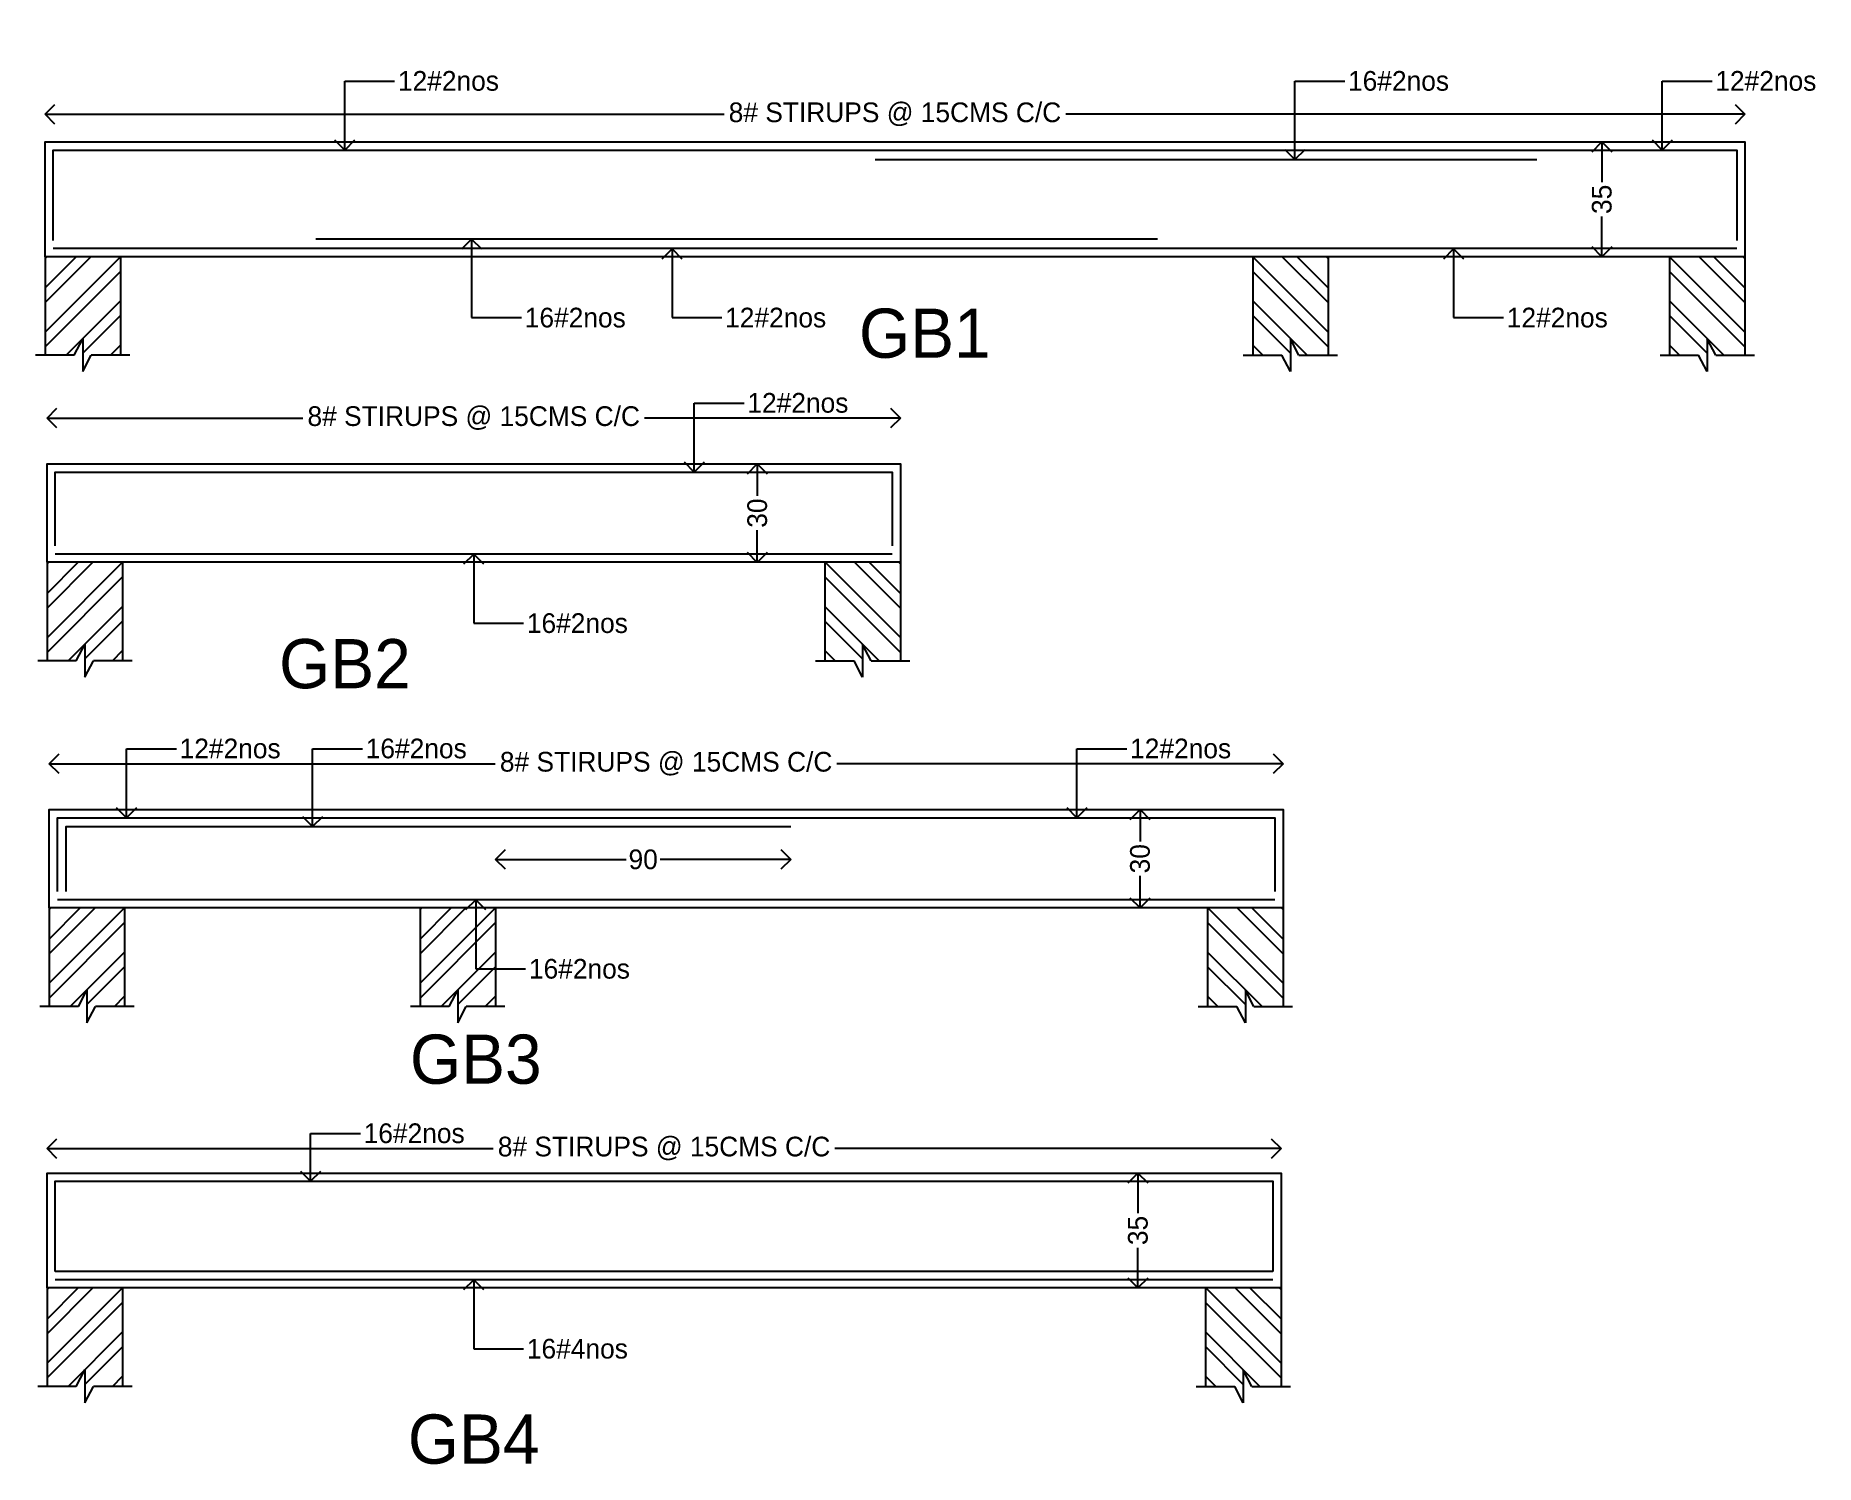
# Model space of a CAD drawing. Header units: metres. Extents: x -16 to 65907, y -5261 to 15511.
# Drawn here: x 21511 to 22053, y 212 to 648 of the extents above; entities that cross this region are included whole.
import ezdxf

# ---------------------------------------------------------------- set-up
doc = ezdxf.new("R2010")
doc.units = ezdxf.units.M
doc.header["$PDMODE"] = 67
doc.header["$PDSIZE"] = -5
doc.layers.get('0').update_dxf_attribs({"color": 6})
for name, color, linetype in [('BC-DIMENSION', 8, 'Continuous'), ('BC-GREYCOLOR', 8, 'Continuous'), ('BC-HATCH', 8, 'Continuous'), ('BC-WALLS', 1, 'Continuous'), ('BC-WHITECOLOR', 7, 'Continuous')]:
    doc.layers.add(name, color=color, linetype=linetype)
doc.styles.add('BC-1IN10-1', font='FreeSans.ttf', dxfattribs={"height": 2})
doc.styles.add('BC-1IN10-3', font='FreeSans.ttf', dxfattribs={"height": 6})
doc.dimstyles.new('BC-1IN10-3', dxfattribs={"dimtxt": 6, "dimasz": 6, "dimexe": 0.18, "dimexo": 0.0625, "dimgap": 1, "dimtad": 0, "dimtoh": 1, "dimzin": 12, "dimdsep": 46, "dimtxsty": 'BC-1IN10-3', "dimblk": 'OPEN90', "dimcen": 0.09, "dimse1": 1, "dimse2": 1, "dimclrd": 256, "dimclre": 256, "dimclrt": 7, "dimadec": 0, "dimazin": 0, "dimtfac": 1, "dimtdec": 1, "dimtofl": 0, "dimtmove": 1, "dimatfit": 3, "dimldrblk": 'OPEN90', "dimfxl": 0, "dimtolj": 1, "dimtzin": 0, "dimlwd": -3, "dimarcsym": 0})

msp = doc.modelspace()

# ---------------------------------------------------------------- texts
at = {"layer": 'BC-WHITECOLOR', "color": 7, "linetype": 'Continuous'}
for s, insert, char_height, width, attachment_point, style in [('{12#2nos }', (21621.309, 630.956), 6, 50.97217, 7, 'BC-1IN10-3'), ('{16#2nos }', (21910.827, 630.956), 6, 50.97217, 7, 'BC-1IN10-3'), ('{12#2nos }', (22022.755, 630.956), 6, 50.97217, 7, 'BC-1IN10-3'), ('{16#2nos }', (21659.962, 564.906), 6, 50.97217, 1, 'BC-1IN10-3'), ('{12#2nos }', (21721.023, 564.906), 6, 50.97217, 1, 'BC-1IN10-3'), ('GB1', (21781.875, 557.037), 15, 34.34249, 5, 'BC-1IN10-1'), ('{12#2nos }', (21959.206, 564.906), 6, 50.97217, 1, 'BC-1IN10-3'), ('{12#2nos }', (21727.795, 532.848), 6, 50.97217, 7, 'BC-1IN10-3'), ('{16#2nos }', (21660.595, 471.798), 6, 50.97217, 1, 'BC-1IN10-3'), ('GB2', (21605.162, 456.334), 15, 34.34249, 5, 'BC-1IN10-1'), ('{12#2nos }', (21554.787, 427.523), 6, 50.97217, 7, 'BC-1IN10-3'), ('{16#2nos }', (21611.5, 427.523), 6, 50.97217, 7, 'BC-1IN10-3'), ('{12#2nos }', (21844.428, 427.523), 6, 50.97217, 7, 'BC-1IN10-3'), ('{16#2nos }', (21661.228, 366.473), 6, 50.97217, 1, 'BC-1IN10-3'), ('GB3', (21645.038, 335.817), 15, 34.34249, 5, 'BC-1IN10-1'), ('{16#2nos }', (21610.867, 310.274), 6, 50.97217, 7, 'BC-1IN10-3'), ('{16#4nos }', (21660.595, 250.706), 6, 50.97217, 1, 'BC-1IN10-3'), ('GB4', (21644.405, 220.05), 15, 34.34249, 5, 'BC-1IN10-1')]:
    msp.add_mtext(s, dxfattribs=dict(at, insert=insert, char_height=char_height, width=width, attachment_point=attachment_point, style=style))

# ---------------------------------------------------------------- blocks, each defined once
blk = doc.blocks.new('_OPEN90')
at = {"color": 0, "linetype": 'ByBlock'}
for p, q in [((0, 0), (-1, 0)), ((-0.5, 0.5), (0, 0)), ((0, 0), (-0.5, -0.5))]:
    blk.add_line(p, q, dxfattribs=at)
blk = doc.blocks.new('*D1648')
at = {"layer": 'BC-WHITECOLOR', "linetype": 'Continuous', "lineweight": -3}
for p, q in [((21988.18, 609.43), (21988.18, 603.2)), ((21988.18, 586.43), (21988.18, 592.66))]:
    blk.add_line(p, q, dxfattribs=at)
at = {"layer": 'Defpoints', "color": 0}
for p in [(21988.18, 615.43), (22031.77, 615.43), (22031.77, 580.43)]:
    blk.add_point(p, dxfattribs=at)
at = {"layer": 'BC-WHITECOLOR', "lineweight": -3, "xscale": 6, "yscale": 6, "zscale": 6}
for p, rotation in [((21988.18, 615.43), 90), ((21988.18, 580.43), 270)]:
    blk.add_blockref('_OPEN90', p, dxfattribs=dict(at, rotation=rotation))
at = {"layer": 'BC-WHITECOLOR', "color": 7, "insert": (21988.18, 597.93), "char_height": 6, "attachment_point": 5, "rotation": 90, "style": 'BC-1IN10-3'}
blk.add_mtext('\\A1;35', dxfattribs=at)
blk = doc.blocks.new('*D1649')
at = {"layer": 'BC-WHITECOLOR', "linetype": 'Continuous', "lineweight": -3}
for p, q in [((21519.77, 623.85), (21720.71, 623.85)), ((22025.77, 623.85), (21824.84, 623.85))]:
    blk.add_line(p, q, dxfattribs=at)
at = {"layer": 'Defpoints', "color": 0}
for p in [(22031.77, 623.85), (21513.77, 615.43), (22031.77, 615.43)]:
    blk.add_point(p, dxfattribs=at)
at = {"layer": 'BC-WHITECOLOR', "lineweight": -3, "xscale": 6, "yscale": 6, "zscale": 6, "rotation": 180}
blk.add_blockref('_OPEN90', (21513.77, 623.85), dxfattribs=at)
at = {"layer": 'BC-WHITECOLOR', "lineweight": -3, "xscale": 6, "yscale": 6, "zscale": 6}
blk.add_blockref('_OPEN90', (22031.77, 623.85), dxfattribs=at)
at = {"layer": 'BC-WHITECOLOR', "color": 7, "insert": (21772.77, 623.85), "char_height": 6, "attachment_point": 5, "style": 'BC-1IN10-3'}
blk.add_mtext('\\A1;{8# STIRUPS @ 15CMS C/C}', dxfattribs=at)
blk = doc.blocks.new('*D1650')
at = {"layer": 'BC-WHITECOLOR', "linetype": 'Continuous', "lineweight": -3}
for p, q in [((21730.82, 511.32), (21730.82, 507.57)), ((21730.82, 493.32), (21730.82, 497.08))]:
    blk.add_line(p, q, dxfattribs=at)
at = {"layer": 'Defpoints', "color": 0}
for p in [(21730.82, 517.32), (21774.41, 517.32), (21774.41, 487.32)]:
    blk.add_point(p, dxfattribs=at)
at = {"layer": 'BC-WHITECOLOR', "lineweight": -3, "xscale": 6, "yscale": 6, "zscale": 6}
for p, rotation in [((21730.82, 517.32), 90), ((21730.82, 487.32), 270)]:
    blk.add_blockref('_OPEN90', p, dxfattribs=dict(at, rotation=rotation))
at = {"layer": 'BC-WHITECOLOR', "color": 7, "insert": (21730.82, 502.32), "char_height": 6, "attachment_point": 5, "rotation": 90, "style": 'BC-1IN10-3'}
blk.add_mtext('\\A1;30', dxfattribs=at)
blk = doc.blocks.new('*D1651')
at = {"layer": 'BC-WHITECOLOR', "linetype": 'Continuous', "lineweight": -3}
for p, q in [((21520.41, 531.27), (21592.34, 531.27)), ((21768.41, 531.27), (21696.47, 531.27))]:
    blk.add_line(p, q, dxfattribs=at)
at = {"layer": 'Defpoints', "color": 0}
for p in [(21774.41, 531.27), (21514.41, 517.32), (21774.41, 517.32)]:
    blk.add_point(p, dxfattribs=at)
at = {"layer": 'BC-WHITECOLOR', "lineweight": -3, "xscale": 6, "yscale": 6, "zscale": 6, "rotation": 180}
blk.add_blockref('_OPEN90', (21514.41, 531.27), dxfattribs=at)
at = {"layer": 'BC-WHITECOLOR', "lineweight": -3, "xscale": 6, "yscale": 6, "zscale": 6}
blk.add_blockref('_OPEN90', (21774.41, 531.27), dxfattribs=at)
at = {"layer": 'BC-WHITECOLOR', "color": 7, "insert": (21644.41, 531.27), "char_height": 6, "attachment_point": 5, "style": 'BC-1IN10-3'}
blk.add_mtext('\\A1;{8# STIRUPS @ 15CMS C/C}', dxfattribs=at)
blk = doc.blocks.new('*D1652')
at = {"layer": 'BC-WHITECOLOR', "linetype": 'Continuous', "lineweight": -3}
for p, q in [((21847.45, 406), (21847.45, 402.24)), ((21847.45, 388), (21847.45, 391.76))]:
    blk.add_line(p, q, dxfattribs=at)
at = {"layer": 'Defpoints', "color": 0}
for p in [(21847.45, 412), (21891.04, 412), (21891.04, 382)]:
    blk.add_point(p, dxfattribs=at)
at = {"layer": 'BC-WHITECOLOR', "lineweight": -3, "xscale": 6, "yscale": 6, "zscale": 6}
for p, rotation in [((21847.45, 412), 90), ((21847.45, 382), 270)]:
    blk.add_blockref('_OPEN90', p, dxfattribs=dict(at, rotation=rotation))
at = {"layer": 'BC-WHITECOLOR', "color": 7, "insert": (21847.45, 397), "char_height": 6, "attachment_point": 5, "rotation": 90, "style": 'BC-1IN10-3'}
blk.add_mtext('\\A1;30', dxfattribs=at)
blk = doc.blocks.new('*D1653')
at = {"layer": 'BC-WHITECOLOR', "linetype": 'Continuous', "lineweight": -3}
for p, q in [((21521.04, 425.95), (21650.97, 425.95)), ((21885.04, 425.95), (21755.1, 425.95))]:
    blk.add_line(p, q, dxfattribs=at)
at = {"layer": 'Defpoints', "color": 0}
for p in [(21891.04, 425.95), (21515.04, 412), (21891.04, 412)]:
    blk.add_point(p, dxfattribs=at)
at = {"layer": 'BC-WHITECOLOR', "lineweight": -3, "xscale": 6, "yscale": 6, "zscale": 6, "rotation": 180}
blk.add_blockref('_OPEN90', (21515.04, 425.95), dxfattribs=at)
at = {"layer": 'BC-WHITECOLOR', "lineweight": -3, "xscale": 6, "yscale": 6, "zscale": 6}
blk.add_blockref('_OPEN90', (21891.04, 425.95), dxfattribs=at)
at = {"layer": 'BC-WHITECOLOR', "color": 7, "insert": (21703.04, 425.95), "char_height": 6, "attachment_point": 5, "style": 'BC-1IN10-3'}
blk.add_mtext('\\A1;{8# STIRUPS @ 15CMS C/C}', dxfattribs=at)
blk = doc.blocks.new('*D1654')
at = {"layer": 'BC-DIMENSION', "linetype": 'Continuous', "lineweight": -3}
for p, q in [((21657.04, 396.78), (21690.82, 396.78)), ((21735.04, 396.78), (21701.26, 396.78))]:
    blk.add_line(p, q, dxfattribs=at)
at = {"layer": 'Defpoints', "color": 0}
for p in [(21741.04, 406.8), (21741.04, 396.78), (21651.04, 382)]:
    blk.add_point(p, dxfattribs=at)
at = {"layer": 'BC-DIMENSION', "lineweight": -3, "xscale": 6, "yscale": 6, "zscale": 6, "rotation": 180}
blk.add_blockref('_OPEN90', (21651.04, 396.78), dxfattribs=at)
at = {"layer": 'BC-DIMENSION', "lineweight": -3, "xscale": 6, "yscale": 6, "zscale": 6}
blk.add_blockref('_OPEN90', (21741.04, 396.78), dxfattribs=at)
at = {"layer": 'BC-DIMENSION', "color": 7, "insert": (21696.04, 396.78), "char_height": 6, "attachment_point": 5, "style": 'BC-1IN10-3'}
blk.add_mtext('\\A1;90', dxfattribs=at)
blk = doc.blocks.new('*D1657')
at = {"layer": 'BC-WHITECOLOR', "linetype": 'Continuous', "lineweight": -3}
for p, q in [((21846.82, 295.23), (21846.82, 289)), ((21846.82, 272.23), (21846.82, 278.46))]:
    blk.add_line(p, q, dxfattribs=at)
at = {"layer": 'Defpoints', "color": 0}
for p in [(21846.82, 301.23), (21890.41, 301.23), (21890.41, 266.23)]:
    blk.add_point(p, dxfattribs=at)
at = {"layer": 'BC-WHITECOLOR', "lineweight": -3, "xscale": 6, "yscale": 6, "zscale": 6}
for p, rotation in [((21846.82, 301.23), 90), ((21846.82, 266.23), 270)]:
    blk.add_blockref('_OPEN90', p, dxfattribs=dict(at, rotation=rotation))
at = {"layer": 'BC-WHITECOLOR', "color": 7, "insert": (21846.82, 283.73), "char_height": 6, "attachment_point": 5, "rotation": 90, "style": 'BC-1IN10-3'}
blk.add_mtext('\\A1;35', dxfattribs=at)
blk = doc.blocks.new('*D1658')
at = {"layer": 'BC-WHITECOLOR', "linetype": 'Continuous', "lineweight": -3}
for p, q in [((21520.41, 308.7), (21650.34, 308.7)), ((21884.41, 308.7), (21754.47, 308.7))]:
    blk.add_line(p, q, dxfattribs=at)
at = {"layer": 'Defpoints', "color": 0}
for p in [(21890.41, 308.7), (21514.41, 301.23), (21890.41, 301.23)]:
    blk.add_point(p, dxfattribs=at)
at = {"layer": 'BC-WHITECOLOR', "lineweight": -3, "xscale": 6, "yscale": 6, "zscale": 6, "rotation": 180}
blk.add_blockref('_OPEN90', (21514.41, 308.7), dxfattribs=at)
at = {"layer": 'BC-WHITECOLOR', "lineweight": -3, "xscale": 6, "yscale": 6, "zscale": 6}
blk.add_blockref('_OPEN90', (21890.41, 308.7), dxfattribs=at)
at = {"layer": 'BC-WHITECOLOR', "color": 7, "insert": (21702.41, 308.7), "char_height": 6, "attachment_point": 5, "style": 'BC-1IN10-3'}
blk.add_mtext('\\A1;{8# STIRUPS @ 15CMS C/C}', dxfattribs=at)

# ---------------------------------------------------------------- dimensions: what is measured, and where the dimension line sits
at = {"layer": 'BC-DIMENSION', "linetype": 'Continuous'}
dim = msp.add_linear_dim(base=(21741.038, 396.785), p1=(21651.038, 381.998), p2=(21741.038, 406.802), dimstyle='BC-1IN10-3', override={"dimlfac": 1}, dxfattribs=at)
dim.commit()
dim.dimension.update_dxf_attribs({"geometry": '*D1654', "text_midpoint": (21696.038, 396.785)})
at = {"layer": 'BC-WHITECOLOR', "linetype": 'Continuous'}
for base, p1, p2, picture, middle in [((22031.772, 623.85), (21513.772, 615.431), (22031.772, 615.431), '*D1649', (21772.772, 623.85)), ((21774.405, 531.274), (21514.405, 517.323), (21774.405, 517.323), '*D1651', (21644.405, 531.274)), ((21891.038, 425.949), (21515.038, 411.998), (21891.038, 411.998), '*D1653', (21703.038, 425.949)), ((21890.405, 308.7), (21514.405, 301.231), (21890.405, 301.231), '*D1658', (21702.405, 308.7))]:
    dim = msp.add_linear_dim(base=base, p1=p1, p2=p2, text='{8# STIRUPS @ 15CMS C/C}', dimstyle='BC-1IN10-3', override={"dimlfac": 1, "dimtolj": 1}, dxfattribs=at)
    dim.commit()
    dim.dimension.update_dxf_attribs({"geometry": picture, "text_midpoint": middle})
for base, p1, p2, picture, middle in [((21988.185, 615.431), (22031.772, 580.431), (22031.772, 615.431), '*D1648', (21988.185, 597.931)), ((21730.818, 517.323), (21774.405, 487.323), (21774.405, 517.323), '*D1650', (21730.818, 502.323)), ((21847.451, 411.998), (21891.038, 381.998), (21891.038, 411.998), '*D1652', (21847.451, 396.998)), ((21846.818, 301.231), (21890.405, 266.231), (21890.405, 301.231), '*D1657', (21846.818, 283.731))]:
    dim = msp.add_linear_dim(base=base, p1=p1, p2=p2, angle=90, dimstyle='BC-1IN10-3', override={"dimlfac": 1}, dxfattribs=at)
    dim.commit()
    dim.dimension.update_dxf_attribs({"geometry": picture, "text_midpoint": middle})

# ---------------------------------------------------------------- hatches: boundary and pattern name
at = {"layer": 'BC-HATCH', "linetype": 'Continuous'}
h = msp.add_hatch(dxfattribs=at)
h.set_pattern_fill('ANSI32', color=256, style=0)
h.set_pattern_definition([(45, (-208.633, -1457.762), (-6.735192, 6.735192), []), (45, (-204.143, -1457.762), (-6.735192, 6.735192), [])])
h.paths.add_polyline_path([(21536.772, 550.431), (21536.772, 580.431), (21513.772, 580.431), (21513.772, 550.431), (21522.671, 550.431), (21525.272, 555.431), (21525.272, 545.431), (21527.874, 550.431)])
h = msp.add_hatch(dxfattribs=at)
h.set_pattern_fill('ANSI32', color=256, angle=180, style=0)
h.set_pattern_definition([(135, (43627.177, -1457.762), (6.735192, 6.735192), []), (135, (43622.687, -1457.762), (6.735192, 6.735192), [])])
h.paths.add_polyline_path([(21881.772, 550.431), (21881.772, 580.431), (21904.772, 580.431), (21904.772, 550.431), (21895.874, 550.431), (21893.272, 555.431), (21893.272, 545.431), (21890.671, 550.431)])
h = msp.add_hatch(dxfattribs=at)
h.set_pattern_fill('ANSI32', color=256, angle=180, style=0)
h.set_pattern_definition([(135, (43754.177, -1457.762), (6.735192, 6.735192), []), (135, (43749.687, -1457.762), (6.735192, 6.735192), [])])
h.paths.add_polyline_path([(22008.772, 550.431), (22008.772, 580.431), (22031.772, 580.431), (22031.772, 550.431), (22022.874, 550.431), (22020.272, 555.431), (22020.272, 545.431), (22017.671, 550.431)])
h = msp.add_hatch(dxfattribs=at)
h.set_pattern_fill('ANSI32', color=256, style=0)
h.set_pattern_definition([(45, (-208, -1550.87), (-6.735192, 6.735192), []), (45, (-203.51, -1550.87), (-6.735192, 6.735192), [])])
h.paths.add_polyline_path([(21537.405, 457.323), (21537.405, 487.323), (21514.405, 487.323), (21514.405, 457.323), (21523.304, 457.323), (21525.905, 462.323), (21525.905, 452.323), (21528.507, 457.323)])
h = msp.add_hatch(dxfattribs=at)
h.set_pattern_fill('ANSI32', color=256, angle=180, style=0)
h.set_pattern_definition([(135, (43496.81, -1550.87), (6.735192, 6.735192), []), (135, (43492.32, -1550.87), (6.735192, 6.735192), [])])
h.paths.add_polyline_path([(21751.405, 457.323), (21751.405, 487.323), (21774.405, 487.323), (21774.405, 457.323), (21765.507, 457.323), (21762.905, 462.323), (21762.905, 452.323), (21760.304, 457.323)])
h = msp.add_hatch(dxfattribs=at)
h.set_pattern_fill('ANSI32', color=256, style=0)
h.set_pattern_definition([(45, (-207.367, -1656.195), (-6.735192, 6.735192), []), (45, (-202.877, -1656.195), (-6.735192, 6.735192), [])])
h.paths.add_polyline_path([(21538.038, 351.998), (21538.038, 381.998), (21515.038, 381.998), (21515.038, 351.998), (21523.937, 351.998), (21526.538, 356.998), (21526.538, 346.998), (21529.14, 351.998)])
h = msp.add_hatch(dxfattribs=at)
h.set_pattern_fill('ANSI32', color=256, style=0)
h.set_pattern_definition([(45, (-94.367, -1656.195), (-6.735192, 6.735192), []), (45, (-89.877, -1656.195), (-6.735192, 6.735192), [])])
h.paths.add_polyline_path([(21651.038, 351.998), (21651.038, 381.998), (21628.038, 381.998), (21628.038, 351.998), (21636.937, 351.998), (21639.538, 356.998), (21639.538, 346.998), (21642.14, 351.998)])
h = msp.add_hatch(dxfattribs=at)
h.set_pattern_fill('ANSI32', color=256, angle=180, style=0)
h.set_pattern_definition([(135, (43613.443, -1656.195), (6.735192, 6.735192), []), (135, (43608.953, -1656.195), (6.735192, 6.735192), [])])
h.paths.add_polyline_path([(21868.038, 351.998), (21868.038, 381.998), (21891.038, 381.998), (21891.038, 351.998), (21882.14, 351.998), (21879.538, 356.998), (21879.538, 346.998), (21876.937, 351.998)])
h = msp.add_hatch(dxfattribs=at)
h.set_pattern_fill('ANSI32', color=256, style=0)
h.set_pattern_definition([(45, (-208, -1771.963), (-6.735192, 6.735192), []), (45, (-203.51, -1771.963), (-6.735192, 6.735192), [])])
h.paths.add_polyline_path([(21537.405, 236.231), (21537.405, 266.231), (21514.405, 266.231), (21514.405, 236.231), (21523.304, 236.231), (21525.905, 241.231), (21525.905, 231.231), (21528.507, 236.231)])
h = msp.add_hatch(dxfattribs=at)
h.set_pattern_fill('ANSI32', color=256, angle=180, style=0)
h.set_pattern_definition([(135, (43612.81, -1771.963), (6.735192, 6.735192), []), (135, (43608.32, -1771.963), (6.735192, 6.735192), [])])
h.paths.add_polyline_path([(21867.405, 236.231), (21867.405, 266.231), (21890.405, 266.231), (21890.405, 236.231), (21881.507, 236.231), (21878.905, 241.231), (21878.905, 231.231), (21876.304, 236.231)])

# ---------------------------------------------------------------- linework, layer by layer
at = {"layer": 'BC-GREYCOLOR', "linetype": 'Continuous'}
for p, q in [((21522.671, 550.431), (21525.272, 555.431)), ((21525.272, 555.431), (21525.272, 545.431)), ((21893.272, 555.431), (21893.272, 545.431)), ((21895.874, 550.431), (21893.272, 555.431)), ((22020.272, 555.431), (22020.272, 545.431)), ((22022.874, 550.431), (22020.272, 555.431)), ((21522.671, 550.431), (21510.897, 550.431)), ((21525.272, 545.431), (21527.874, 550.431)), ((21539.647, 550.431), (21527.874, 550.431)), ((21878.897, 550.431), (21890.671, 550.431)), ((21893.272, 545.431), (21890.671, 550.431)), ((21895.874, 550.431), (21907.647, 550.431)), ((22005.897, 550.431), (22017.671, 550.431)), ((22020.272, 545.431), (22017.671, 550.431)), ((22022.874, 550.431), (22034.647, 550.431)), ((21523.304, 457.323), (21525.905, 462.323)), ((21525.905, 462.323), (21525.905, 452.323)), ((21762.905, 462.323), (21762.905, 452.323)), ((21765.507, 457.323), (21762.905, 462.323)), ((21523.304, 457.323), (21511.53, 457.323)), ((21525.905, 452.323), (21528.507, 457.323)), ((21540.28, 457.323), (21528.507, 457.323)), ((21748.53, 457.323), (21760.304, 457.323)), ((21762.905, 452.323), (21760.304, 457.323)), ((21765.507, 457.323), (21777.28, 457.323)), ((21523.937, 351.998), (21526.538, 356.998)), ((21526.538, 356.998), (21526.538, 346.998)), ((21636.937, 351.998), (21639.538, 356.998)), ((21639.538, 356.998), (21639.538, 346.998)), ((21879.538, 356.998), (21879.538, 346.998)), ((21882.14, 351.998), (21879.538, 356.998)), ((21523.937, 351.998), (21512.163, 351.998)), ((21526.538, 346.998), (21529.14, 351.998)), ((21540.913, 351.998), (21529.14, 351.998)), ((21636.937, 351.998), (21625.163, 351.998)), ((21639.538, 346.998), (21642.14, 351.998)), ((21653.913, 351.998), (21642.14, 351.998)), ((21865.163, 351.998), (21876.937, 351.998)), ((21879.538, 346.998), (21876.937, 351.998)), ((21882.14, 351.998), (21893.913, 351.998)), ((21523.304, 236.231), (21525.905, 241.231)), ((21525.905, 241.231), (21525.905, 231.231)), ((21878.905, 241.231), (21878.905, 231.231)), ((21881.507, 236.231), (21878.905, 241.231)), ((21523.304, 236.231), (21511.53, 236.231)), ((21525.905, 231.231), (21528.507, 236.231)), ((21540.28, 236.231), (21528.507, 236.231)), ((21864.53, 236.231), (21876.304, 236.231)), ((21878.905, 231.231), (21876.304, 236.231)), ((21881.507, 236.231), (21893.28, 236.231))]:
    msp.add_line(p, q, dxfattribs=at)
at = {"layer": 'BC-WALLS', "linetype": 'Continuous'}
for points in [[(21516.272, 585.431), (21516.272, 612.931), (22029.272, 612.931), (22029.272, 585.431)], [(21766.772, 610.027), (21968.322, 610.027)], [(21852.816, 585.835), (21596.316, 585.835)], [(22029.272, 582.931), (21516.272, 582.931)], [(21516.905, 492.323), (21516.905, 514.823), (21771.905, 514.823), (21771.905, 492.323)], [(21771.905, 489.823), (21516.905, 489.823)], [(21517.538, 386.998), (21517.538, 409.498), (21888.538, 409.498), (21888.538, 386.998)], [(21520.234, 386.998), (21520.234, 406.802), (21741.038, 406.802)], [(21888.538, 384.498), (21517.538, 384.498)], [(21516.905, 271.231), (21516.905, 298.731), (21887.905, 298.731), (21887.905, 271.231)], [(21887.905, 271.219), (21516.905, 271.219)], [(21887.905, 268.731), (21516.905, 268.731)]]:
    msp.add_lwpolyline(points, dxfattribs=at)
at = {"layer": 'BC-WHITECOLOR', "linetype": 'Continuous'}
for p, q in [((21513.772, 580.431), (21513.772, 550.431)), ((21536.772, 580.431), (21536.772, 550.431)), ((21881.772, 580.431), (21881.772, 550.431)), ((21904.772, 580.431), (21904.772, 550.431)), ((22008.772, 580.431), (22008.772, 550.431)), ((22031.772, 580.431), (22031.772, 550.431)), ((21514.405, 487.323), (21514.405, 457.323)), ((21537.405, 487.323), (21537.405, 457.323)), ((21751.405, 487.323), (21751.405, 457.323)), ((21774.405, 487.323), (21774.405, 457.323)), ((21515.038, 381.998), (21515.038, 351.998)), ((21538.038, 381.998), (21538.038, 351.998)), ((21628.038, 381.998), (21628.038, 351.998)), ((21651.038, 381.998), (21651.038, 351.998)), ((21868.038, 381.998), (21868.038, 351.998)), ((21891.038, 381.998), (21891.038, 351.998)), ((21514.405, 266.231), (21514.405, 236.231)), ((21537.405, 266.231), (21537.405, 236.231)), ((21867.405, 266.231), (21867.405, 236.231)), ((21890.405, 266.231), (21890.405, 236.231))]:
    msp.add_line(p, q, dxfattribs=at)
for points in [[(21513.772, 580.431), (21513.772, 615.431), (22031.772, 615.431), (22031.772, 580.431)], [(21514.405, 487.323), (21514.405, 517.323), (21774.405, 517.323), (21774.405, 487.323)], [(21515.038, 381.998), (21515.038, 411.998), (21891.038, 411.998), (21891.038, 381.998)], [(21514.405, 266.231), (21514.405, 301.231), (21890.405, 301.231), (21890.405, 266.231)]]:
    msp.add_lwpolyline(points, close=True, dxfattribs=at)

msp.set_redraw_order([(e.dxf.handle, doc.entitydb.next_handle()) for e in msp.query("TEXT MTEXT ATTDEF DIMENSION ARC_DIMENSION")])  # texts and dimensions are drawn at this point

# ---------------------------------------------------------------- leaders
at = {"layer": 'BC-WHITECOLOR', "linetype": 'Continuous', "annotation_type": 0, "has_hookline": 1, "hookline_direction": 0, "text_width": 30.058}
for points in [[(21605.118, 612.931), (21605.118, 633.956), (21620.309, 633.956)], [(21894.637, 610.027), (21894.637, 633.956), (21909.827, 633.956)], [(22006.565, 612.931), (22006.565, 633.956), (22021.755, 633.956)], [(21643.772, 585.835), (21643.772, 561.906), (21658.962, 561.906)], [(21704.833, 582.835), (21704.833, 561.906), (21720.023, 561.906)], [(21943.016, 582.835), (21943.016, 561.906), (21958.206, 561.906)], [(21711.605, 514.823), (21711.605, 535.848), (21726.795, 535.848)], [(21644.405, 489.823), (21644.405, 468.798), (21659.595, 468.798)], [(21538.597, 409.498), (21538.597, 430.523), (21553.787, 430.523)], [(21595.31, 406.802), (21595.31, 430.523), (21610.5, 430.523)], [(21828.238, 409.498), (21828.238, 430.523), (21843.428, 430.523)], [(21645.038, 384.498), (21645.038, 363.473), (21660.228, 363.473)], [(21594.677, 298.731), (21594.677, 313.274), (21609.867, 313.274)], [(21644.405, 268.731), (21644.405, 247.706), (21659.595, 247.706)]]:
    msp.add_leader(points, dimstyle='BC-1IN10-3', override={"dimtad": 0}, dxfattribs=at)

doc.saveas('drawing.dxf')
